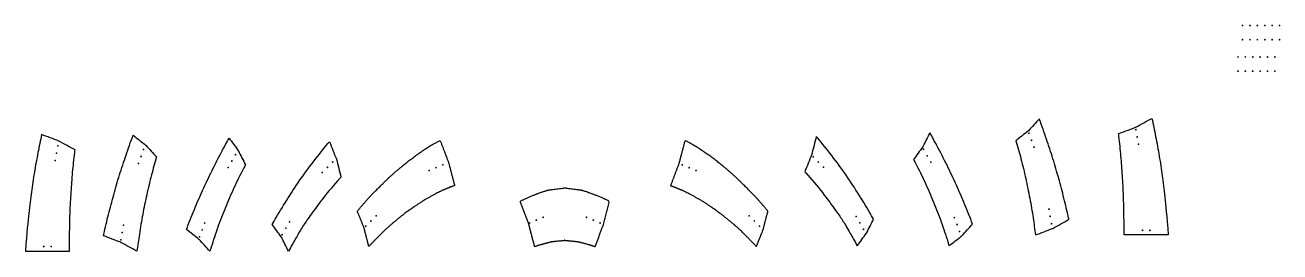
# Model space of a CAD drawing. Header units: inches. Extents: x -1683 to 11264, y -1696 to 4470.
# Drawn here: x 7470 to 8490, y -403 to -219 of the extents above; entities that cross this region are included whole.
import ezdxf

# ---------------------------------------------------------------- set-up
doc = ezdxf.new("R2010")
doc.units = ezdxf.units.IN
doc.header["$MEASUREMENT"] = 0
doc.layers.add('Drilling', color=3, linetype='Continuous', lineweight=13)

msp = doc.modelspace()

# ---------------------------------------------------------------- linework, layer by layer
for points, knots in [([(8305.135, -384.359), (8300.485, -386.136), (8295.835, -387.914), (8291.186, -389.691), (8290.594, -385.072), (8289.221, -375.121), (8286.704, -359.835), (8283.294, -343.835), (8279.693, -328.297), (8276.709, -318.093), (8275.225, -313.221), (8278.615, -310.54), (8282.006, -307.858), (8285.396, -305.177), (8285.434, -305.142), (8285.471, -305.107), (8285.509, -305.072), (8288.448, -301.903), (8291.388, -298.733), (8294.327, -295.563), (8294.361, -295.654), (8296.413, -301.078), (8300.134, -311.835), (8305.551, -327.835), (8310.11, -343.835), (8314.429, -359.835), (8317.023, -370.943), (8318.275, -376.718), (8318.37, -377.159), (8313.998, -379.54), (8309.627, -381.922), (8305.256, -384.303), (8305.216, -384.322), (8305.175, -384.34), (8305.135, -384.359)], [0, 0, 0, 0, 1, 1, 1, 1.86597846, 2.86597846, 3.86597846, 4.86597846, 5.77935458, 5.77935458, 5.77935458, 6.77935458, 6.77935458, 6.77935458, 7.77935458, 7.77935458, 7.77935458, 8.77935458, 8.77935458, 8.77935458, 8.79635596, 9.79635596, 10.79635596, 11.79635596, 12.79635596, 13.79635596, 13.87908948, 13.87908948, 13.87908948, 14.87908948, 14.87908948, 14.87908948, 15.87908948, 15.87908948, 15.87908948, 15.87908948]), ([(7547.825, -395.687), (7552.196, -398.068), (7556.567, -400.45), (7560.939, -402.831), (7561.53, -398.213), (7562.903, -388.261), (7565.42, -372.975), (7568.83, -356.975), (7572.432, -341.437), (7575.416, -331.233), (7576.9, -326.361), (7573.96, -323.192), (7571.021, -320.022), (7568.082, -316.852), (7568.044, -316.818), (7568.007, -316.783), (7567.969, -316.748), (7564.578, -314.067), (7561.188, -311.385), (7557.797, -308.703), (7557.763, -308.794), (7555.712, -314.218), (7551.99, -324.975), (7546.574, -340.975), (7542.015, -356.975), (7537.696, -372.975), (7535.102, -384.083), (7533.85, -389.858), (7533.755, -390.299), (7538.404, -392.076), (7543.054, -393.854), (7547.704, -395.631), (7547.744, -395.65), (7547.785, -395.668), (7547.825, -395.687)], [0, 0, 0, 0, 1, 1, 1, 1.86597846, 2.86597846, 3.86597846, 4.86597846, 5.77935458, 5.77935458, 5.77935458, 6.77935458, 6.77935458, 6.77935458, 7.77935458, 7.77935458, 7.77935458, 8.77935458, 8.77935458, 8.77935458, 8.79635596, 9.79635596, 10.79635596, 11.79635596, 12.79635596, 13.79635596, 13.87908948, 13.87908948, 13.87908948, 14.87908948, 14.87908948, 14.87908948, 15.87908948, 15.87908948, 15.87908948, 15.87908948]), ([(7611.305, -393.218), (7611.342, -393.253), (7611.38, -393.287), (7611.417, -393.322), (7614.357, -396.492), (7617.296, -399.661), (7620.235, -402.831), (7620.376, -402.369), (7622.148, -396.574), (7625.69, -385.445), (7631.823, -369.445), (7638.681, -353.445), (7644.547, -341.194), (7648.265, -334.277), (7649.116, -332.722), (7647.2, -328.959), (7645.284, -325.196), (7643.367, -321.434), (7643.34, -321.389), (7643.313, -321.344), (7643.285, -321.299), (7640.803, -317.884), (7638.32, -314.469), (7635.837, -311.053), (7633.862, -314.517), (7628.996, -323.314), (7621.846, -337.445), (7614.107, -353.445), (7607.449, -369.354), (7603.119, -379.93), (7601.133, -385.173), (7604.524, -387.855), (7607.914, -390.536), (7611.305, -393.218)], [0, 0, 0, 0, 1, 1, 1, 2, 2, 2, 2.08662388, 3.08662388, 4.08662388, 5.08662388, 6.08662388, 6.38364997, 6.38364997, 6.38364997, 7.38364997, 7.38364997, 7.38364997, 8.38364997, 8.38364997, 8.38364997, 9.38364997, 9.38364997, 9.38364997, 10.0331504, 11.0331504, 12.0331504, 13.0331504, 14.01614902, 14.01614902, 14.01614902, 15.01614902, 15.01614902, 15.01614902, 15.01614902]), ([(7678.27, -391.409), (7678.298, -391.454), (7678.325, -391.498), (7678.352, -391.543), (7680.268, -395.306), (7682.184, -399.068), (7684.101, -402.831), (7686.114, -399.151), (7690.977, -390.628), (7695.903, -382.193), (7700.563, -375.555), (7712.089, -359.555), (7721.279, -348.622), (7726.485, -343.023), (7726.733, -342.757), (7725.499, -337.884), (7724.266, -333.01), (7723.032, -328.136), (7723.018, -328.094), (7723.005, -328.053), (7722.991, -328.011), (7721.124, -323.343), (7719.258, -318.675), (7717.392, -314.007), (7714.079, -317.977), (7705.785, -328.099), (7694.217, -343.555), (7683.758, -359.555), (7676.063, -372.091), (7671.888, -379.293), (7670.822, -381.163), (7673.305, -384.578), (7675.787, -387.993), (7678.27, -391.409)], [0, 0, 0, 0, 1, 1, 1, 2, 2, 2, 2.70297391, 3.70297391, 4.70297391, 5.70297391, 6.70297391, 6.75282788, 6.75282788, 6.75282788, 7.75282788, 7.75282788, 7.75282788, 8.75282788, 8.75282788, 8.75282788, 9.75282788, 9.75282788, 9.75282788, 10.65070054, 11.65070054, 12.65070054, 13.65070054, 14.00120012, 14.00120012, 14.00120012, 15.00120012, 15.00120012, 15.00120012, 15.00120012]), ([(8109.353, -324.318), (8110.587, -319.444), (8111.821, -314.571), (8113.054, -309.697), (8116.367, -313.668), (8124.661, -323.79), (8136.229, -339.245), (8146.688, -355.245), (8154.383, -367.781), (8158.558, -374.984), (8159.624, -376.853), (8157.708, -380.616), (8155.792, -384.378), (8153.876, -388.141), (8153.848, -388.186), (8153.821, -388.231), (8153.794, -388.275), (8151.311, -391.691), (8148.828, -395.106), (8146.345, -398.522), (8144.332, -394.841), (8139.469, -386.318), (8134.543, -377.884), (8129.883, -371.245), (8118.357, -355.245), (8109.167, -344.312), (8103.961, -338.713), (8103.713, -338.448), (8105.579, -333.78), (8107.446, -329.112), (8109.312, -324.444), (8109.326, -324.402), (8109.339, -324.36), (8109.353, -324.318)], [0, 0, 0, 0, 1, 1, 1, 1.89787266, 2.89787266, 3.89787266, 4.89787266, 5.24837224, 5.24837224, 5.24837224, 6.24837224, 6.24837224, 6.24837224, 7.24837224, 7.24837224, 7.24837224, 8.24837224, 8.24837224, 8.24837224, 8.95134615, 9.95134615, 10.95134615, 11.95134615, 12.95134615, 13.00120012, 13.00120012, 13.00120012, 14.00120012, 14.00120012, 14.00120012, 15.00120012, 15.00120012, 15.00120012, 15.00120012]), ([(8199.529, -318.166), (8199.556, -318.121), (8199.584, -318.076), (8199.611, -318.032), (8201.527, -314.269), (8203.443, -310.506), (8205.359, -306.744), (8207.335, -310.208), (8212.201, -319.005), (8219.35, -333.136), (8227.089, -349.136), (8233.747, -365.045), (8238.078, -375.621), (8240.063, -380.864), (8237.124, -384.033), (8234.185, -387.203), (8231.245, -390.373), (8231.208, -390.407), (8231.17, -390.442), (8231.133, -390.477), (8227.742, -393.158), (8224.352, -395.84), (8220.961, -398.522), (8220.82, -398.06), (8219.048, -392.264), (8215.506, -381.136), (8209.374, -365.136), (8202.516, -349.136), (8196.649, -336.885), (8192.931, -329.967), (8192.081, -328.412), (8194.563, -324.997), (8197.046, -321.581), (8199.529, -318.166)], [0, 0, 0, 0, 1, 1, 1, 2, 2, 2, 2.64950042, 3.64950042, 4.64950042, 5.64950042, 6.63249904, 6.63249904, 6.63249904, 7.63249904, 7.63249904, 7.63249904, 8.63249904, 8.63249904, 8.63249904, 9.63249904, 9.63249904, 9.63249904, 9.71912293, 10.71912293, 11.71912293, 12.71912293, 13.71912293, 14.01614902, 14.01614902, 14.01614902, 15.01614902, 15.01614902, 15.01614902, 15.01614902])]:
    msp.add_open_spline(points, degree=3, knots=knots)
at = {"transparency": 33554687}
for points in [[(8358.682, -307.547), (8358.773, -308.261), (8359.539, -314.31), (8360.836, -325.691), (8361.847, -341.691), (8362.856, -357.685), (8363.153, -373.674), (8363.256, -389.691), (8375.206, -389.691), (8387.156, -389.691), (8399.107, -389.691), (8397.837, -373.691), (8396.303, -357.691), (8394.127, -341.691), (8391.952, -325.691), (8388.987, -310.132), (8386.92, -299.907), (8385.866, -295.015), (8381.495, -297.396), (8377.123, -299.777), (8372.752, -302.159), (8372.712, -302.177), (8372.671, -302.196), (8372.631, -302.215), (8367.981, -303.992), (8363.332, -305.769), (8358.682, -307.547)], [(7510.63, -320.687), (7510.538, -321.402), (7509.773, -327.45), (7508.475, -338.831), (7507.465, -354.831), (7506.455, -370.825), (7506.158, -386.814), (7506.056, -402.831), (7494.106, -402.831), (7482.155, -402.831), (7470.205, -402.831), (7471.475, -386.831), (7473.009, -370.831), (7475.184, -354.831), (7477.359, -338.831), (7480.324, -323.272), (7482.391, -313.047), (7483.446, -308.155), (7488.096, -309.932), (7492.745, -311.709), (7497.395, -313.487), (7497.435, -313.505), (7497.476, -313.524), (7497.516, -313.543), (7501.887, -315.924), (7506.259, -318.305), (7510.63, -320.687)]]:
    msp.add_open_spline(points, degree=3, knots=[0, 0, 0, 0, 0.13402154, 1.13402154, 2.13402154, 3.13402154, 4.13296099, 4.13296099, 4.13296099, 5.13296099, 5.13296099, 5.13296099, 6.13296099, 7.13296099, 8.13296099, 9.13296099, 10.05022747, 10.05022747, 10.05022747, 11.05022747, 11.05022747, 11.05022747, 12.05022747, 12.05022747, 12.05022747, 13.05022747, 13.05022747, 13.05022747, 13.05022747], dxfattribs=at)
for points, weights, knots in [([(7745.655, -384.466), (7746.889, -389.339), (7748.123, -394.213), (7749.357, -399.086), (7754.083, -394.025), (7764.333, -383.884), (7764.333, -383.884), (7778.256, -372.234), (7784.589, -367.884), (7793.196, -361.971), (7807.546, -354.134), (7812.381, -352.168), (7816.41, -350.529), (7819.081, -349.55), (7817.454, -343.369), (7815.828, -337.188), (7814.202, -331.008), (7814.193, -330.974), (7814.183, -330.94), (7814.17, -330.908), (7811.906, -324.932), (7809.641, -318.956), (7807.376, -312.979), (7804.762, -314.31), (7799.051, -317.358), (7795.332, -319.884), (7783.68, -327.798), (7774.01, -335.884), (7766.918, -341.814), (7756.78, -351.884), (7749.954, -358.664), (7744.372, -365.124), (7740.392, -369.884), (7740.015, -370.336), (7741.882, -375.004), (7743.748, -379.672), (7745.615, -384.34), (7745.628, -384.382), (7745.642, -384.424), (7745.655, -384.466)], [1, 1, 1, 1, 1, 1, 1, 1, 1, 1, 1, 1, 1, 1, 1, 1, 1, 0.999081657213, 0.999081657213, 1, 1, 1, 1, 1, 1, 1, 1, 1, 1, 1, 1, 1, 1, 1, 1, 1, 1, 1, 1, 1], [0, 0, 0, 0, 1, 1, 1, 1.95014603, 2.95014603, 3.95014603, 4.95014603, 5.95014603, 6.95014603, 7.95014603, 8.57121181, 8.57121181, 8.57121181, 9.57121181, 9.57121181, 9.57121181, 9.67620059, 9.67620059, 9.67620059, 10.67620059, 10.67620059, 10.67620059, 11.06969436, 12.06969436, 13.06969436, 14.06969436, 15.06969436, 16.06969436, 17.06969436, 18.06969436, 18.1718217, 18.1718217, 18.1718217, 19.1718217, 19.1718217, 19.1718217, 20.1718217, 20.1718217, 20.1718217, 20.1718217]), ([(8069.942, -385.082), (8068.076, -389.75), (8066.21, -394.418), (8064.343, -399.086), (8059.617, -394.025), (8049.367, -383.884), (8049.367, -383.884), (8035.444, -372.234), (8029.111, -367.884), (8020.504, -361.971), (8006.154, -354.134), (8001.319, -352.168), (7997.29, -350.529), (7994.619, -349.55), (7996.88, -343.572), (7999.14, -337.594), (8001.4, -331.616), (8001.412, -331.583), (8001.423, -331.551), (8001.432, -331.517), (8003.062, -325.338), (8004.693, -319.159), (8006.324, -312.979), (8008.938, -314.31), (8014.649, -317.358), (8018.368, -319.884), (8030.02, -327.798), (8039.69, -335.884), (8046.782, -341.814), (8056.92, -351.884), (8063.746, -358.664), (8069.328, -365.124), (8073.308, -369.884), (8073.685, -370.336), (8072.451, -375.209), (8071.217, -380.083), (8069.983, -384.956), (8069.97, -384.998), (8069.956, -385.04), (8069.942, -385.082)], [1, 1, 1, 1, 1, 1, 1, 1, 1, 1, 1, 1, 1, 1, 1, 1, 1, 0.999108350251, 0.999108350251, 1, 1, 1, 1, 1, 1, 1, 1, 1, 1, 1, 1, 1, 1, 1, 1, 1, 1, 1, 1, 1], [0, 0, 0, 0, 1, 1, 1, 1.95014603, 2.95014603, 3.95014603, 4.95014603, 5.95014603, 6.95014603, 7.95014603, 8.57121181, 8.57121181, 8.57121181, 9.57121181, 9.57121181, 9.57121181, 9.67466317, 9.67466317, 9.67466317, 10.67466317, 10.67466317, 10.67466317, 11.06815693, 12.06815693, 13.06815693, 14.06815693, 15.06815693, 16.06815693, 17.06815693, 18.06815693, 18.17028427, 18.17028427, 18.17028427, 19.17028427, 19.17028427, 19.17028427, 20.17028427, 20.17028427, 20.17028427, 20.17028427]), ([(7879.037, -380.444), (7876.772, -374.468), (7874.508, -368.492), (7872.243, -362.516), (7874.139, -361.546), (7882.403, -357.571), (7895.152, -353.315), (7895.152, -353.42), (7908.635, -351.659), (7908.635, -351.659), (7908.635, -351.659), (7922.118, -353.42), (7922.118, -353.315), (7934.868, -357.571), (7943.131, -361.546), (7945.027, -362.516), (7943.396, -368.695), (7941.766, -374.875), (7940.135, -381.054), (7940.126, -381.087), (7940.116, -381.12), (7940.103, -381.152), (7937.843, -387.13), (7935.583, -393.108), (7933.323, -399.086), (7933.14, -399.019), (7928.895, -397.547), (7919.234, -395.03), (7919.234, -395.03), (7908.635, -394.017), (7908.944, -394.003), (7908.841, -394.003), (7908.738, -394.003), (7908.635, -394.003), (7908.532, -394.003), (7908.429, -394.003), (7908.326, -394.003), (7908.635, -394.017), (7898.036, -395.03), (7898.036, -395.03), (7888.375, -397.547), (7884.13, -399.019), (7883.947, -399.086), (7882.321, -392.906), (7880.695, -386.725), (7879.069, -380.544), (7879.06, -380.51), (7879.05, -380.477), (7879.037, -380.444)], [1, 1, 1, 1, 1, 1, 1, 1, 1, 1, 1, 1, 1, 1, 1, 1, 1, 1, 1, 0.999108350251, 0.999108350251, 1, 1, 1, 1, 1, 1, 1, 1, 1, 1, 1, 1, 1, 1, 1, 1, 1, 1, 1, 1, 1, 1, 1, 1, 1, 0.999081657213, 0.999081657213, 1], [0, 0, 0, 0, 1, 1, 1, 1.60650623, 2.60650623, 3.60650623, 4.60650623, 4.60650623, 4.60650623, 5.60650623, 6.60650623, 7.60650623, 8.21301247, 8.21301247, 8.21301247, 9.21301247, 9.21301247, 9.21301247, 9.31646382, 9.31646382, 9.31646382, 10.31646382, 10.31646382, 10.31646382, 10.69539805, 11.69539805, 12.69539805, 13.69539805, 13.69539805, 13.69539805, 14.69539805, 14.69539805, 14.69539805, 15.69539805, 15.69539805, 15.69539805, 16.69539805, 17.69539805, 18.69539805, 19.07433227, 19.07433227, 19.07433227, 20.07433227, 20.07433227, 20.07433227, 20.17932105, 20.17932105, 20.17932105, 20.17932105])]:
    msp.add_rational_spline(points, weights, degree=3, knots=knots)
at = {"layer": 'Drilling'}
for centre in [(8459.542, -219.692), (8465.542, -219.692), (8471.542, -219.692), (8477.542, -219.692), (8483.542, -219.692), (8489.542, -219.692), (8459.542, -231.192), (8465.542, -231.192), (8471.542, -231.192), (8477.542, -231.192), (8483.542, -231.192), (8489.542, -231.192), (8455.779, -245.249), (8461.779, -245.249), (8467.779, -245.249), (8473.779, -245.249), (8479.779, -245.249), (8485.779, -245.249), (8455.779, -256.749), (8461.779, -256.749), (8467.779, -256.749), (8473.779, -256.749), (8479.779, -256.749), (8485.779, -256.749), (8372.793, -304.235), (8285.822, -307.204), (8287.913, -312.828), (8373.83, -310.145), (8374.868, -316.055), (7495.482, -323.285), (7496.519, -317.376), (7564.211, -325.968), (7566.303, -320.344), (7640.976, -324.485), (8110.502, -326.196), (8200.22, -320.176), (8203.22, -325.372), (8290.005, -318.451), (7494.444, -329.195), (7562.119, -331.591), (7634.976, -334.878), (7637.976, -329.682), (7715.706, -334.754), (7719.944, -330.506), (7803.979, -335.034), (7809.516, -332.722), (8004.184, -332.722), (8009.721, -335.034), (8114.74, -330.444), (8118.977, -334.692), (8206.22, -330.568), (7711.469, -339.002), (7798.442, -337.346), (8015.258, -337.346), (7755.28, -374.091), (7885.456, -377.634), (7890.992, -375.322), (7926.278, -375.322), (7931.814, -377.634), (8058.42, -374.091), (8145.485, -374.697), (8225.283, -375.634), (8302.184, -368.651), (8303.221, -374.561), (7548.903, -387.701), (7549.94, -381.791), (7613.822, -385.567), (7615.913, -379.943), (7681.961, -384.203), (7684.961, -379.006), (7746.805, -382.587), (7751.042, -378.339), (7879.919, -379.946), (7937.351, -379.946), (8062.658, -378.339), (8066.895, -382.587), (8148.485, -379.893), (8151.485, -385.089), (8227.375, -381.257), (8229.466, -386.881), (8304.259, -380.47), (8378.181, -385.941), (8384.181, -385.941), (7547.865, -393.61), (7611.73, -391.19), (7678.961, -389.399), (7485.13, -399.081), (7491.13, -399.081)]:
    msp.add_circle(centre, 0.323, dxfattribs=at)

doc.saveas('drawing.dxf')
